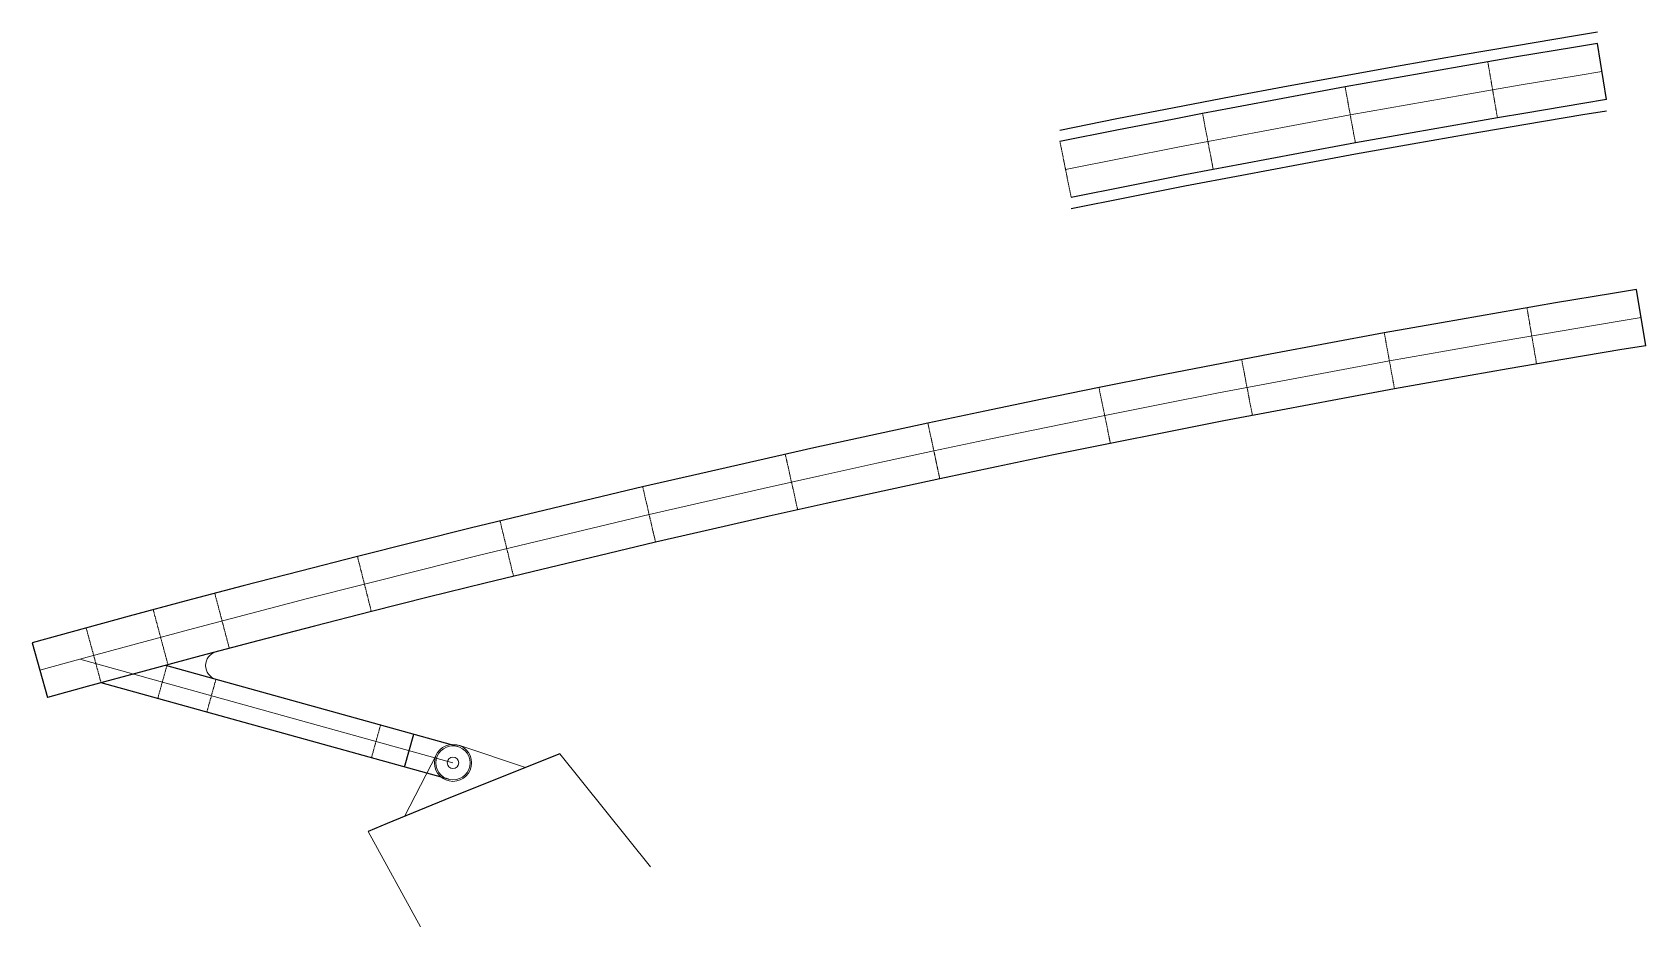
# Model space of a CAD drawing. Header units: millimetres. Extents: x -60009 to 63758, y -2164 to 95433.
# Drawn here: x -60009 to -31675, y 68228 to 83939 of the extents above; entities that cross this region are included whole.
import ezdxf

# ---------------------------------------------------------------- set-up
doc = ezdxf.new("R2010")
doc.units = ezdxf.units.MM
doc.linetypes.add('CENTER2', pattern=[28.575, 19.05, -3.175, 3.175, -3.175])
for name, color, linetype, lineweight in [('标注', 4, 'Continuous', 13), ('横隔板', 6, 'CENTER2', 18), ('细实线', 4, 'Continuous', 15), ('钢板粗线', 1, 'Continuous', 25)]:
    doc.layers.add(name, color=color, linetype=linetype, lineweight=lineweight)

msp = doc.modelspace()

# ---------------------------------------------------------------- linework, layer by layer
at = {"layer": '标注', "color": 8, "ltscale": 550}
msp.add_line((-52620.8, 71106.5), (-59176.1, 72927.4), dxfattribs=at)
at = {"layer": '标注', "ltscale": 550}
for p, q in [((-51349, 71024.3), (-52517.8, 71414.8)), ((-53472.5, 70164.6), (-52909.6, 71255.5))]:
    msp.add_line(p, q, dxfattribs=at)
at = {"layer": '标注', "color": 8, "ltscale": 550}
for points in [[(-32443, 83249.3), (-32863.7, 83180.6), (-33863.7, 83013.3), (-34363.7, 82927.7)], [(-34363.7, 82927.7), (-34863.7, 82842), (-35863.7, 82666.6), (-36863.7, 82487.3)], [(-36863.7, 82487.3), (-36863.7, 82487.3), (-37863.7, 82303.9), (-38863.7, 82116.4), (-39363.7, 82020.7)], [(-39363.7, 82020.7), (-39863.7, 81924.9), (-40863.7, 81729.4), (-41863.7, 81529.9)], [(-31755.5, 78927.7), (-32176.1, 78859), (-33176.1, 78691.7), (-34176.1, 78520.4), (-35176.1, 78345.1), (-36176.1, 78165.7), (-37176.1, 77982.3), (-38176.1, 77794.8), (-39176.1, 77603.4), (-40176.1, 77407.9), (-41176.1, 77208.3), (-42176.1, 77004.8), (-43176.1, 76797.2), (-44176.1, 76585.5), (-45176.1, 76369.9), (-46176.1, 76150.2), (-47176.1, 75926.5), (-48176.1, 75698.7), (-49176.1, 75466.9), (-50176.1, 75231.1), (-51176.1, 74991.3), (-52176.1, 74747.4), (-53176.1, 74499.5), (-54176.1, 74247.6), (-55176.1, 73991.6), (-56176.1, 73731.6), (-57176.1, 73467.6), (-58176.1, 73199.5), (-59176.1, 72927.4), (-59876.1, 72734.1)]]:
    msp.add_lwpolyline(points, dxfattribs=at)
at = {"layer": '标注', "ltscale": 550}
for radius in [325, 300, 100]:
    msp.add_circle((-52620.8, 71106.5), radius, dxfattribs=at)
msp.add_arc((-56715.2, 72814.7), 250, 105.00597, 254.47627, dxfattribs=at)
at = {"layer": '横隔板', "color": 2}
for p, q in [((-34448.1, 83420.5), (-34279.2, 82434.8)), ((-36953.9, 82979.1), (-36773.5, 81995.5)), ((-39457.7, 82511.8), (-39269.6, 81529.6)), ((-33760.6, 79098.9), (-33591.7, 78113.2)), ((-36266.4, 78657.5), (-36085.9, 77673.9)), ((-38770.2, 78190.2), (-38582.1, 77208)), ((-44279.7, 77074.7), (-44072.6, 76096.4)), ((-46785.3, 76526.3), (-46567, 75550.4)), ((-49289, 75954), (-49063.3, 74979.8)), ((-51794.6, 75355.1), (-51557.7, 74383.6)), ((-54298.3, 74732.4), (-54054, 73762.7)), ((-56803.8, 74083), (-56548.5, 73116.1)), ((-57626.1, 72829.3), (-57885, 73795.2)), ((-58800, 72511.6), (-59062.6, 73476.5)), ((-57806, 72235.5), (-57645.5, 72813.6)), ((-56944, 71996), (-56783.4, 72574.1)), ((-54053.4, 71193.1), (-53892.9, 71771.2))]:
    msp.add_line(p, q, dxfattribs=at)
at = {"layer": '横隔板', "color": 6}
for p, q in [((-41963.4, 82019.9), (-41763.9, 81039.9)), ((-41275.9, 77698.3), (-41076.4, 76718.4))]:
    msp.add_line(p, q, dxfattribs=at)
at = {"layer": '细实线'}
for p, q in [((-50742.9, 71264.9), (-49153.6, 69281.9)), ((-54110, 69900.5), (-53193.4, 68228))]:
    msp.add_line(p, q, dxfattribs=at)
at = {"layer": '钢板粗线'}
for p, q in [((-32362.5, 82755.8), (-32523.6, 83742.7)), ((-31674.9, 78434.2), (-31836.1, 79421.2)), ((-60009.2, 73216.1), (-59743.1, 72252.2)), ((-52540.5, 71395.6), (-57664.7, 72818.9)), ((-52701.1, 70817.5), (-58800, 72511.6)), ((-53471.9, 71031.6), (-53311.3, 71609.7))]:
    msp.add_line(p, q, dxfattribs=at)
for points in [[(-32523.6, 83939.4), (-32945.2, 83870.5), (-33947.1, 83702.9), (-34949.1, 83531.3), (-35951, 83355.6), (-36952.9, 83175.9), (-37954.8, 82992.1), (-38956.7, 82804.3), (-39958.7, 82612.5), (-40960.6, 82416.6), (-41962.5, 82216.7), (-41963.4, 82216.5)], [(-32523.6, 83742.7), (-32945.2, 83673.9), (-33947.1, 83506.3), (-34448.1, 83420.5)], [(-34448.1, 83420.5), (-34949.1, 83334.6), (-35951, 83159), (-36952.9, 82979.2)], [(-36952.9, 82979.2), (-36952.9, 82979.2), (-37954.8, 82795.5), (-38956.7, 82607.7), (-39457.7, 82511.8)], [(-32362.5, 82755.8), (-32782.1, 82687.3), (-33780.2, 82520.3), (-34279.2, 82434.8)], [(-39457.7, 82511.8), (-39958.7, 82415.8), (-40960.6, 82220), (-41962.5, 82020), (-41963.4, 82019.9)], [(-32362.5, 82556.3), (-32782.1, 82487.8), (-33780.2, 82320.8), (-34778.3, 82149.8), (-35776.4, 81974.8), (-36774.4, 81795.8), (-37772.5, 81612.7), (-38770.6, 81425.6), (-39768.7, 81234.5), (-40766.8, 81039.4), (-41763.9, 80840.4)], [(-34279.2, 82434.8), (-34778.3, 82349.3), (-35776.4, 82174.3), (-36773.5, 81995.5)], [(-36773.5, 81995.5), (-36774.4, 81995.3), (-37772.5, 81812.2), (-38770.6, 81625.2), (-39269.6, 81529.6)], [(-39269.6, 81529.6), (-39768.7, 81434), (-40766.8, 81238.9), (-41763.9, 81039.9)], [(-31836.1, 79421.2), (-32257.7, 79352.3), (-33259.6, 79184.7), (-34261.5, 79013.1), (-35263.5, 78837.4), (-36265.4, 78657.7), (-37267.3, 78473.9), (-38269.2, 78286.1), (-39271.1, 78094.3), (-40273, 77898.4), (-41274.9, 77698.5), (-41275.9, 77698.3)], [(-31674.9, 78434.2), (-32094.6, 78365.7), (-33092.7, 78198.7), (-34090.8, 78027.8), (-35088.8, 77852.7), (-36086.9, 77673.7), (-37085, 77490.7), (-38083.1, 77303.6), (-39081.2, 77112.5), (-40079.3, 76917.3), (-41077.4, 76718.2)], [(-41275.9, 77698.3), (-42276.8, 77494.5), (-43278.7, 77286.5), (-44280.6, 77074.5), (-45282.5, 76858.4), (-46284.4, 76638.3), (-47286.2, 76414.2), (-48288.1, 76186), (-49290, 75953.8), (-50291.8, 75717.6), (-51293.7, 75477.3), (-52295.5, 75232.9), (-53297.4, 74984.6), (-54299.2, 74732.2), (-55301.1, 74475.7), (-56302.9, 74215.3), (-57304.7, 73950.8), (-58306.5, 73682.2), (-59308.3, 73409.6), (-60009.2, 73216.1)], [(-41077.4, 76718.2), (-41077.4, 76718.2), (-42075.5, 76515), (-43073.6, 76307.8), (-44071.7, 76096.6), (-45069.8, 75881.3), (-46067.9, 75662), (-47066.1, 75438.7), (-48064.2, 75211.4), (-49062.3, 74980.1), (-50060.5, 74744.7), (-51058.6, 74505.3), (-52056.8, 74261.9), (-53054.9, 74014.4), (-54053.1, 73762.9), (-55051.2, 73507.4), (-56049.4, 73247.9), (-57047.6, 72984.4), (-58045.8, 72716.8), (-59044, 72445.2), (-59743.1, 72252.2)], [(-50742.9, 71264.9), (-51754.5, 70863.3), (-52766, 70454.7), (-53777.7, 70039.2), (-54110, 69900.5)]]:
    msp.add_lwpolyline(points, dxfattribs=at)

doc.saveas('drawing.dxf')
